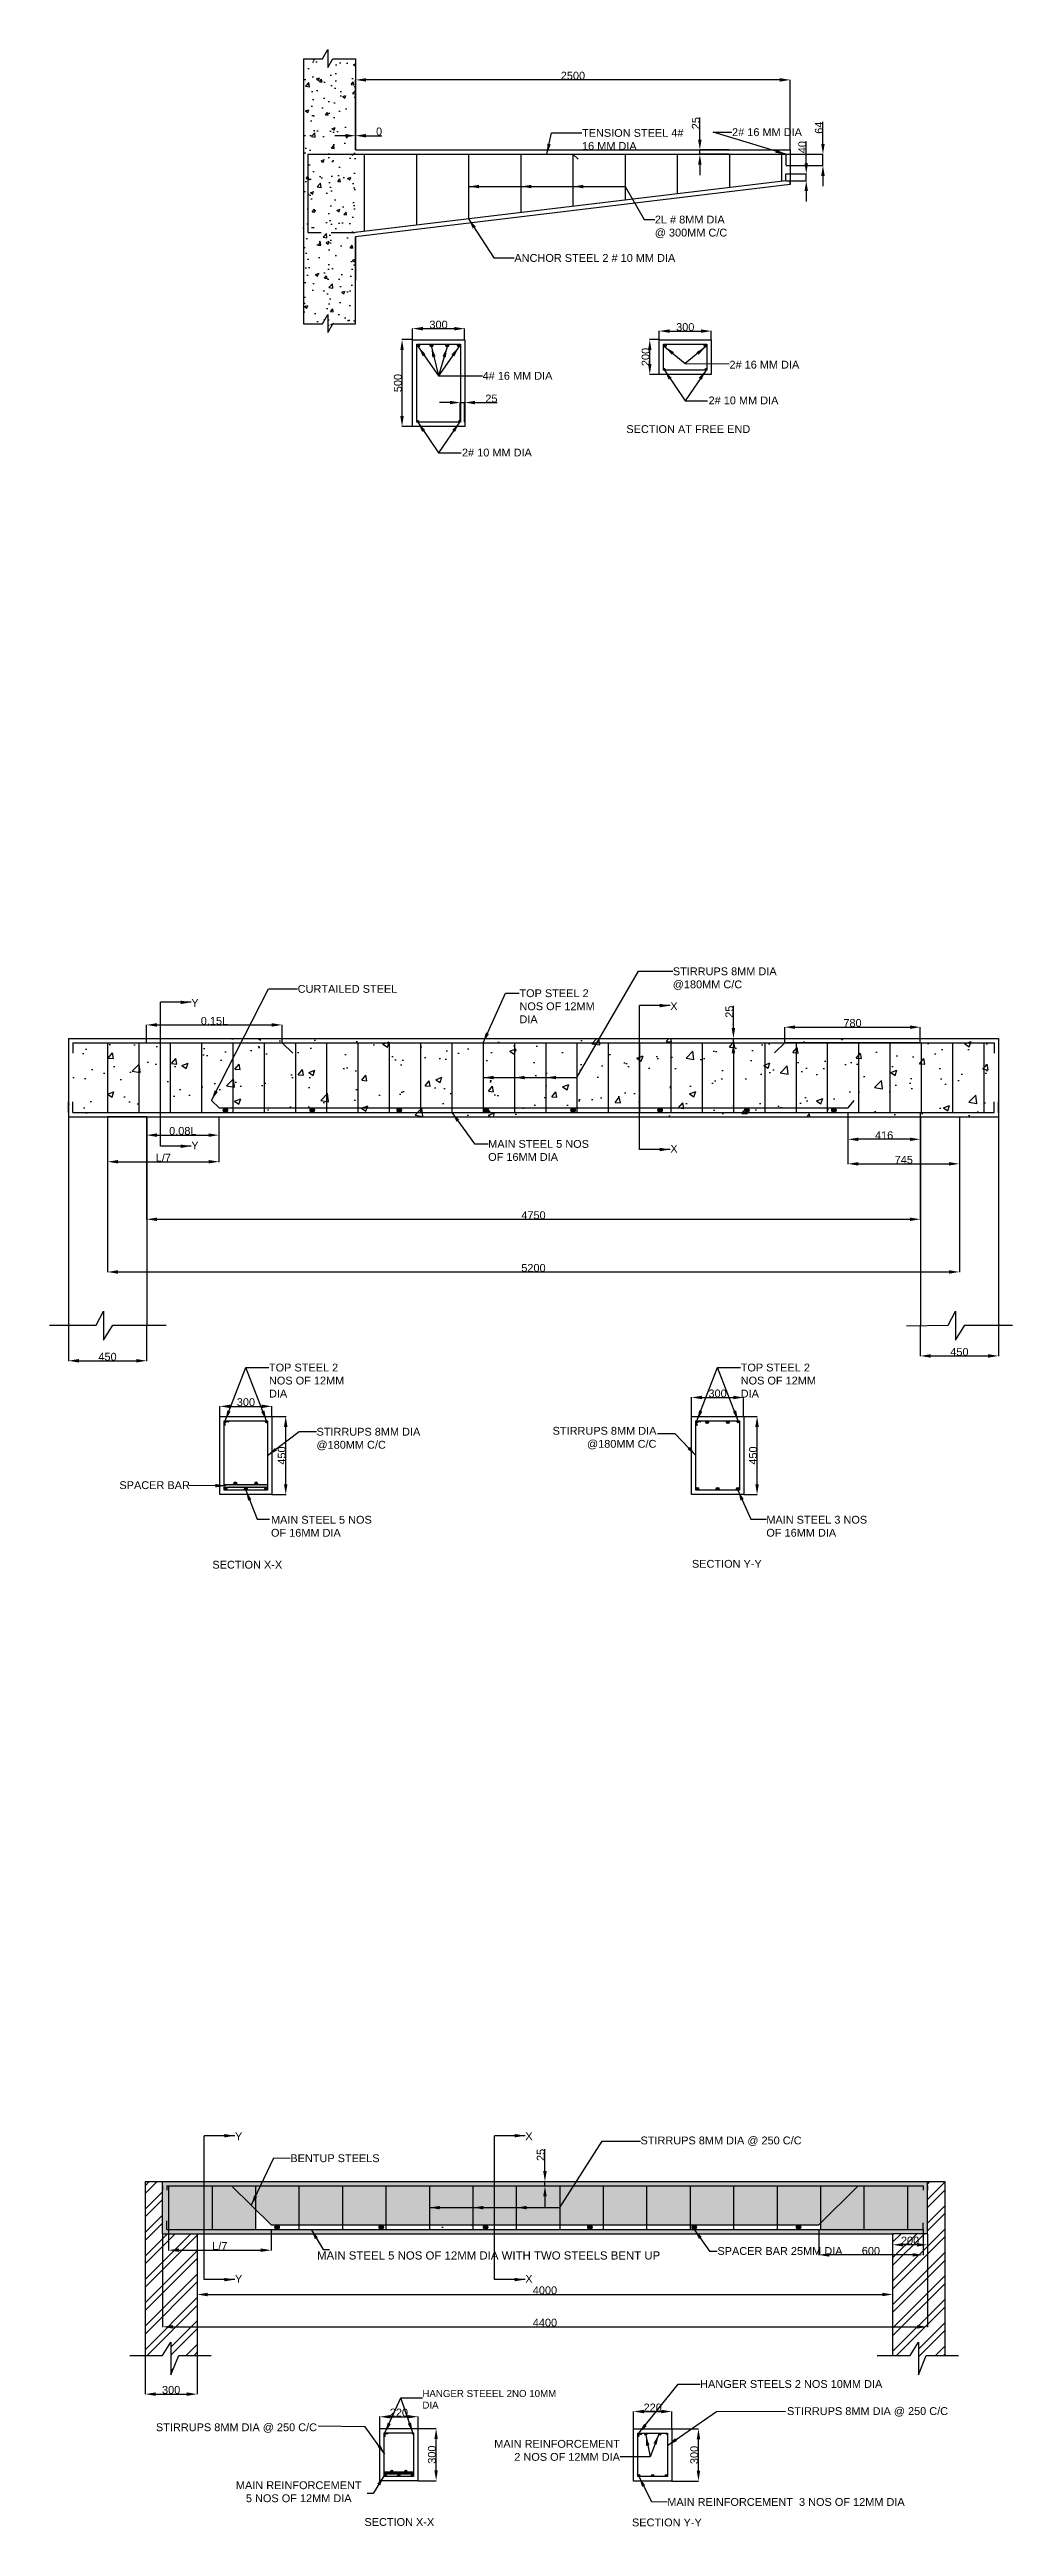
# Model space of a CAD drawing. Header units: millimetres. Extents: x 1452 to 6991, y -227 to 14021.
import ezdxf

# ---------------------------------------------------------------- set-up
doc = ezdxf.new("R2010")
doc.units = ezdxf.units.MM
doc.styles.get("Standard").update_dxf_attribs({"font": 'arial.ttf'})
doc.dimstyles.new('ISO-25', dxfattribs={"dimtxt": 45, "dimasz": 60, "dimexe": 1.25, "dimexo": 0.625, "dimtad": 1, "dimtxsty": 'Standard', "dimcen": 2.5, "dimadec": 0, "dimazin": 0, "dimtfac": 1, "dimtmove": 0, "dimatfit": 3, "dimfxl": 1, "dimarcsym": 0})

msp = doc.modelspace()

# ---------------------------------------------------------------- texts
at = {"char_height": 45}
for s, insert, width, attachment_point in [('TENSION STEEL 4# 16 MM DIA', (4515.335, 13563.547), 593.6317, 1), ('2# 16 MM DIA', (5378.477, 13567.797), 478.52762, 1), ('2L # 8MM DIA @ 300MM C/C', (4934.077, 13065.052), 457.9359, 1), ('4# 16 MM DIA', (3943.39, 12166.461), 424.4503, 1), ('2# 16 MM DIA', (5363.15, 12230.395), 424.4503, 1), ('2# 10 MM DIA', (5243.107, 12024.751), 424.4503, 1), ('2# 10 MM DIA', (3824.843, 11724.751), 424.4503, 1), ('STIRRUPS 8MM DIA @180MM C/C', (5037.468, 8740.771), 595.44164, 1), ('CURTAILED STEEL', (2879.846, 8639.823), 595.44164, 1), ('TOP STEEL 2 NOS OF 12MM DIA', (4155.168, 8614.756), 547.8141, 1), ('MAIN STEEL 5 NOS OF 16MM DIA', (3975.541, 7748.033), 597.3302, 1), ('TOP STEEL 2 NOS OF 12MM DIA', (2714.464, 6461.691), 547.8141, 1), ('TOP STEEL 2 NOS OF 12MM DIA', (5427.995, 6461.691), 547.8141, 1), ('STIRRUPS 8MM DIA @180MM C/C', (2987.92, 6092.43), 595.44164, 1), ('STIRRUPS 8MM DIA @180MM C/C', (4943.275, 6097.858), 595.44164, 3), ('SPACER BAR', (1854.361, 5785.163), 416.32672, 1), ('MAIN STEEL 5 NOS OF 16MM DIA', (2726.067, 5586.069), 597.3302, 1), ('MAIN STEEL 3 NOS OF 16MM DIA', (5575.398, 5586.3), 597.3302, 1), ('SECTION X-X', (2790.659, 5281.951), 774.90829, 9), ('SECTION Y-Y', (5549.02, 5286.994), 774.90829, 9), ('\\pxqc;MAIN REINFORCEMENT \\P5 NOS OF 12MM DIA', (3273.335, -88.033), 774.90829, 9), ('SECTION X-X', (3665.18, -224.759), 774.90829, 9), ('SECTION Y-Y', (5204.17, -227.146), 774.90829, 9)]:
    msp.add_mtext(s, dxfattribs=dict(at, insert=insert, width=width, attachment_point=attachment_point))
for s, insert, attachment_point in [('ANCHOR STEEL 2 # 10 MM DIA', (4126.03, 12844.296), 1), ('SECTION AT FREE END', (4770.305, 11859.736), 1), ('Y', (2268.038, 8559.013), 1), ('X', (5023.107, 8539.99), 1), ('Y', (2268.038, 7739.013), 1), ('X', (5023.107, 7719.99), 1), ('Y', (2518.973, 2039.5), 1), ('X', (4188.855, 2039.746), 1), ('STIRRUPS 8MM DIA @ 250 C/C', (4851.634, 2015.789), 1), ('BENTUP STEELS', (2837.273, 1913.588), 1), ('SPACER BAR 25MM DIA', (5294.105, 1379.839), 1), ('Y', (2518.973, 1219.5), 1), ('X', (4188.855, 1219.746), 1), ('HANGER STEELS 2 NOS 10MM DIA', (5194.568, 614.816), 1), ('STIRRUPS 8MM DIA @ 250 C/C', (5694.248, 458.998), 1), ('STIRRUPS 8MM DIA @ 250 C/C', (2991.072, 365.942), 3), ('MAIN REINFORCEMENT \\P2 NOS OF 12MM DIA', (4733.343, 149.943), 9), ('MAIN REINFORCEMENT  3 NOS OF 12MM DIA', (5005.696, -63.574), 1)]:
    msp.add_mtext(s, dxfattribs=dict(at, insert=insert, attachment_point=attachment_point))
at = {"attachment_point": 1}
for s, width, gutter_width, insert, char_height in [('MAIN STEEL 5 NOS OF 12MM DIA WITH TWO STEELS BENT UP', 5320.90097, 235.029, (2991.209, 1355.366), 47.00581), ('HANGER STEEEL 2NO 10MM DIA', 799.84049, 12.5, (3597.016, 557.604), 40)]:
    msp.add_mtext_dynamic_manual_height_columns(s, width=width, gutter_width=gutter_width, heights=[0], dxfattribs=dict(at, insert=insert, char_height=char_height))

# ---------------------------------------------------------------- blocks, each defined once
blk = doc.blocks.new('*D1')
at = {"color": 0, "lineweight": -2, "transparency": 16777216}
for p, q in [((2102, 1456), (2102, 920)), ((6502, 1456), (6502, 920)), ((2162, 921), (6442, 921))]:
    blk.add_line(p, q, dxfattribs=at)
at = {"color": 0, "transparency": 16777216}
for points in [[(2162, 931), (2162, 911), (2102, 921)], [(6442, 931), (6442, 911), (6502, 921)]]:
    blk.add_solid(points, dxfattribs=at)
at = {"layer": 'Defpoints', "color": 0, "transparency": 16777216}
for p in [(2102, 1457), (6502, 1457), (6502, 921)]:
    blk.add_point(p, dxfattribs=at)
at = {"color": 0, "transparency": 16777216, "insert": (4302, 945), "char_height": 45, "attachment_point": 5}
blk.add_mtext('4400', dxfattribs=at)
blk = doc.blocks.new('*D2')
at = {"color": 0, "lineweight": -2, "transparency": 16777216}
for p, q in [((2302, 1456), (2302, 1106)), ((6302, 1456), (6302, 1106)), ((2362, 1107), (6242, 1107))]:
    blk.add_line(p, q, dxfattribs=at)
at = {"color": 0, "transparency": 16777216}
for points in [[(2362, 1117), (2362, 1097), (2302, 1107)], [(6242, 1117), (6242, 1097), (6302, 1107)]]:
    blk.add_solid(points, dxfattribs=at)
at = {"layer": 'Defpoints', "color": 0, "transparency": 16777216}
for p in [(2302, 1457), (6302, 1457), (6302, 1107)]:
    blk.add_point(p, dxfattribs=at)
at = {"color": 0, "transparency": 16777216, "insert": (4302, 1131), "char_height": 45, "attachment_point": 5}
blk.add_mtext('4000', dxfattribs=at)
blk = doc.blocks.new('*D3')
at = {"color": 0, "lineweight": -2, "transparency": 16777216}
for p, q in [((4302, 1817), (4302, 1944)), ((3638, 1757), (4303, 1757)), ((3638, 1732), (4303, 1732)), ((4302, 1732), (4302, 1757)), ((4302, 1672), (4302, 1612))]:
    blk.add_line(p, q, dxfattribs=at)
at = {"color": 0, "transparency": 16777216}
for points in [[(4292, 1817), (4312, 1817), (4302, 1757)], [(4292, 1672), (4312, 1672), (4302, 1732)]]:
    blk.add_solid(points, dxfattribs=at)
at = {"layer": 'Defpoints', "color": 0, "transparency": 16777216}
for p in [(3637, 1757), (3637, 1732), (4302, 1757)]:
    blk.add_point(p, dxfattribs=at)
at = {"color": 0, "transparency": 16777216, "insert": (4278, 1910), "char_height": 45, "attachment_point": 5, "rotation": 90}
blk.add_mtext('25', dxfattribs=at)
blk = doc.blocks.new('*D4')
at = {"color": 0, "lineweight": -2, "transparency": 16777216}
for p, q in [((2002, 756), (2002, 533)), ((2302, 756), (2302, 533)), ((2062, 534), (2242, 534))]:
    blk.add_line(p, q, dxfattribs=at)
at = {"color": 0, "transparency": 16777216}
for points in [[(2062, 544), (2062, 524), (2002, 534)], [(2242, 544), (2242, 524), (2302, 534)]]:
    blk.add_solid(points, dxfattribs=at)
at = {"layer": 'Defpoints', "color": 0, "transparency": 16777216}
for p in [(2002, 757), (2302, 757), (2302, 534)]:
    blk.add_point(p, dxfattribs=at)
at = {"color": 0, "transparency": 16777216, "insert": (2152, 558), "char_height": 45, "attachment_point": 5}
blk.add_mtext('300', dxfattribs=at)
blk = doc.blocks.new('*D5')
at = {"color": 0, "lineweight": -2, "transparency": 16777216}
for p, q in [((2137, 1481), (2137, 1361)), ((2727, 1481), (2727, 1361)), ((2197, 1362), (2667, 1362))]:
    blk.add_line(p, q, dxfattribs=at)
at = {"color": 0, "transparency": 16777216}
for points in [[(2197, 1372), (2197, 1352), (2137, 1362)], [(2667, 1372), (2667, 1352), (2727, 1362)]]:
    blk.add_solid(points, dxfattribs=at)
at = {"layer": 'Defpoints', "color": 0, "transparency": 16777216}
for p in [(2137, 1482), (2727, 1482), (2727, 1362)]:
    blk.add_point(p, dxfattribs=at)
at = {"color": 0, "transparency": 16777216, "insert": (2432, 1386), "char_height": 45, "attachment_point": 5}
blk.add_mtext('L/7', dxfattribs=at)
blk = doc.blocks.new('*D6')
at = {"color": 0, "lineweight": -2, "transparency": 16777216}
for p, q in [((5877, 1481), (5877, 1333)), ((6477, 1481), (6477, 1333)), ((6417, 1335), (5937, 1335))]:
    blk.add_line(p, q, dxfattribs=at)
at = {"color": 0, "transparency": 16777216}
for points in [[(5937, 1345), (5937, 1325), (5877, 1335)], [(6417, 1345), (6417, 1325), (6477, 1335)]]:
    blk.add_solid(points, dxfattribs=at)
at = {"layer": 'Defpoints', "color": 0, "transparency": 16777216}
for p in [(5877, 1482), (6477, 1482), (5877, 1335)]:
    blk.add_point(p, dxfattribs=at)
at = {"color": 0, "transparency": 16777216, "insert": (6177, 1358), "char_height": 45, "attachment_point": 5}
blk.add_mtext('600', dxfattribs=at)
blk = doc.blocks.new('*D7')
at = {"color": 0, "lineweight": -2, "transparency": 16777216}
for p, q in [((6302, 1456), (6302, 1392)), ((6502, 1456), (6502, 1392)), ((6442, 1393), (6362, 1393))]:
    blk.add_line(p, q, dxfattribs=at)
at = {"color": 0, "transparency": 16777216}
for points in [[(6362, 1403), (6362, 1383), (6302, 1393)], [(6442, 1403), (6442, 1383), (6502, 1393)]]:
    blk.add_solid(points, dxfattribs=at)
at = {"layer": 'Defpoints', "color": 0, "transparency": 16777216}
for p in [(6302, 1457), (6502, 1457), (6302, 1393)]:
    blk.add_point(p, dxfattribs=at)
at = {"color": 0, "transparency": 16777216, "insert": (6402, 1417), "char_height": 45, "attachment_point": 5}
blk.add_mtext('200', dxfattribs=at)
blk = doc.blocks.new('*D8')
at = {"color": 0, "lineweight": -2, "transparency": 16777216}
for p, q in [((3352, 337), (3352, 406)), ((3412, 404), (3512, 404)), ((3572, 337), (3572, 406))]:
    blk.add_line(p, q, dxfattribs=at)
at = {"color": 0, "transparency": 16777216}
for points in [[(3412, 414), (3412, 394), (3352, 404)], [(3512, 414), (3512, 394), (3572, 404)]]:
    blk.add_solid(points, dxfattribs=at)
at = {"layer": 'Defpoints', "color": 0, "transparency": 16777216}
for p in [(3352, 336), (3572, 404), (3572, 336)]:
    blk.add_point(p, dxfattribs=at)
at = {"color": 0, "transparency": 16777216, "insert": (3462, 428), "char_height": 45, "attachment_point": 5}
blk.add_mtext('220', dxfattribs=at)
blk = doc.blocks.new('*D9')
at = {"color": 0, "lineweight": -2, "transparency": 16777216}
for p, q in [((3572, 336), (3677, 336)), ((3676, 96), (3676, 276)), ((3572, 36), (3677, 36))]:
    blk.add_line(p, q, dxfattribs=at)
at = {"color": 0, "transparency": 16777216}
for points in [[(3666, 276), (3686, 276), (3676, 336)], [(3666, 96), (3686, 96), (3676, 36)]]:
    blk.add_solid(points, dxfattribs=at)
at = {"layer": 'Defpoints', "color": 0, "transparency": 16777216}
for p in [(3572, 336), (3676, 336), (3572, 36)]:
    blk.add_point(p, dxfattribs=at)
at = {"color": 0, "transparency": 16777216, "insert": (3652, 186), "char_height": 45, "attachment_point": 5, "rotation": 90}
blk.add_mtext('300', dxfattribs=at)
blk = doc.blocks.new('*D10')
at = {"color": 0, "lineweight": -2, "transparency": 16777216}
for p, q in [((4812, 335), (4812, 435)), ((4872, 434), (4972, 434)), ((5032, 335), (5032, 435))]:
    blk.add_line(p, q, dxfattribs=at)
at = {"color": 0, "transparency": 16777216}
for points in [[(4872, 444), (4872, 424), (4812, 434)], [(4972, 444), (4972, 424), (5032, 434)]]:
    blk.add_solid(points, dxfattribs=at)
at = {"layer": 'Defpoints', "color": 0, "transparency": 16777216}
for p in [(5032, 434), (4812, 334), (5032, 334)]:
    blk.add_point(p, dxfattribs=at)
at = {"color": 0, "transparency": 16777216, "insert": (4922, 457), "char_height": 45, "attachment_point": 5}
blk.add_mtext('220', dxfattribs=at)
blk = doc.blocks.new('*D11')
at = {"color": 0, "lineweight": -2, "transparency": 16777216}
for p, q in [((5032, 334), (5186, 334)), ((5185, 94), (5185, 274)), ((5032, 34), (5186, 34))]:
    blk.add_line(p, q, dxfattribs=at)
at = {"color": 0, "transparency": 16777216}
for points in [[(5175, 274), (5195, 274), (5185, 334)], [(5175, 94), (5195, 94), (5185, 34)]]:
    blk.add_solid(points, dxfattribs=at)
at = {"layer": 'Defpoints', "color": 0, "transparency": 16777216}
for p in [(5032, 334), (5185, 334), (5032, 34)]:
    blk.add_point(p, dxfattribs=at)
at = {"color": 0, "transparency": 16777216, "insert": (5161, 184), "char_height": 45, "attachment_point": 5, "rotation": 90}
blk.add_mtext('300', dxfattribs=at)
blk = doc.blocks.new('*D12')
at = {"color": 0, "lineweight": -2, "transparency": 16777216}
for p, q in [((2011, 7882), (2011, 7290)), ((6461, 7882), (6461, 7290)), ((2071, 7292), (6401, 7292))]:
    blk.add_line(p, q, dxfattribs=at)
at = {"color": 0, "transparency": 16777216}
for points in [[(2071, 7302), (2071, 7282), (2011, 7292)], [(6401, 7302), (6401, 7282), (6461, 7292)]]:
    blk.add_solid(points, dxfattribs=at)
at = {"layer": 'Defpoints', "color": 0, "transparency": 16777216}
for p in [(2011, 7882), (6461, 7882), (6461, 7292)]:
    blk.add_point(p, dxfattribs=at)
at = {"color": 0, "transparency": 16777216, "insert": (4236, 7315), "char_height": 45, "attachment_point": 5}
blk.add_mtext('4750', dxfattribs=at)
blk = doc.blocks.new('*D13')
at = {"color": 0, "lineweight": -2, "transparency": 16777216}
for p, q in [((1786, 7882), (1786, 6988)), ((6686, 7882), (6686, 6988)), ((1846, 6989), (6626, 6989))]:
    blk.add_line(p, q, dxfattribs=at)
at = {"color": 0, "transparency": 16777216}
for points in [[(1846, 6999), (1846, 6979), (1786, 6989)], [(6626, 6999), (6626, 6979), (6686, 6989)]]:
    blk.add_solid(points, dxfattribs=at)
at = {"layer": 'Defpoints', "color": 0, "transparency": 16777216}
for p in [(1786, 7882), (6686, 7882), (6686, 6989)]:
    blk.add_point(p, dxfattribs=at)
at = {"color": 0, "transparency": 16777216, "insert": (4236, 7012), "char_height": 45, "attachment_point": 5}
blk.add_mtext('5200', dxfattribs=at)
blk = doc.blocks.new('*D14')
at = {"color": 0, "lineweight": -2, "transparency": 16777216}
for p, q in [((6045, 7907), (6045, 7750)), ((6461, 7907), (6461, 7750)), ((6401, 7752), (6105, 7752))]:
    blk.add_line(p, q, dxfattribs=at)
at = {"color": 0, "transparency": 16777216}
for points in [[(6105, 7762), (6105, 7742), (6045, 7752)], [(6401, 7762), (6401, 7742), (6461, 7752)]]:
    blk.add_solid(points, dxfattribs=at)
at = {"layer": 'Defpoints', "color": 0, "transparency": 16777216}
for p in [(6045, 7907), (6461, 7907), (6045, 7752)]:
    blk.add_point(p, dxfattribs=at)
at = {"color": 0, "transparency": 16777216, "insert": (6253, 7775), "char_height": 45, "attachment_point": 5}
blk.add_mtext('416', dxfattribs=at)
blk = doc.blocks.new('*D15')
at = {"color": 0, "lineweight": -2, "transparency": 16777216}
for p, q in [((6045, 7882), (6045, 7609)), ((6686, 7882), (6686, 7609)), ((6105, 7611), (6626, 7611))]:
    blk.add_line(p, q, dxfattribs=at)
at = {"color": 0, "transparency": 16777216}
for points in [[(6105, 7621), (6105, 7601), (6045, 7611)], [(6626, 7621), (6626, 7601), (6686, 7611)]]:
    blk.add_solid(points, dxfattribs=at)
at = {"layer": 'Defpoints', "color": 0, "transparency": 16777216}
for p in [(6045, 7882), (6686, 7882), (6686, 7611)]:
    blk.add_point(p, dxfattribs=at)
at = {"color": 0, "transparency": 16777216, "insert": (6366, 7634), "char_height": 45, "attachment_point": 5}
blk.add_mtext('745 ', dxfattribs=at)
blk = doc.blocks.new('*D16')
at = {"color": 0, "lineweight": -2, "transparency": 16777216}
for p, q in [((5681, 8308), (5681, 8398)), ((5741, 8397), (6401, 8397)), ((6461, 8308), (6461, 8398))]:
    blk.add_line(p, q, dxfattribs=at)
at = {"color": 0, "transparency": 16777216}
for points in [[(5741, 8407), (5741, 8387), (5681, 8397)], [(6401, 8407), (6401, 8387), (6461, 8397)]]:
    blk.add_solid(points, dxfattribs=at)
at = {"layer": 'Defpoints', "color": 0, "transparency": 16777216}
for p in [(5681, 8307), (6461, 8397), (6461, 8307)]:
    blk.add_point(p, dxfattribs=at)
at = {"color": 0, "transparency": 16777216, "insert": (6071, 8421), "char_height": 45, "attachment_point": 5}
blk.add_mtext('780', dxfattribs=at)
blk = doc.blocks.new('*D17')
at = {"color": 0, "lineweight": -2, "transparency": 16777216}
for p, q in [((2011, 7882), (2011, 7775)), ((2427, 7882), (2427, 7775)), ((2071, 7776), (2367, 7776))]:
    blk.add_line(p, q, dxfattribs=at)
at = {"color": 0, "transparency": 16777216}
for points in [[(2071, 7786), (2071, 7766), (2011, 7776)], [(2367, 7786), (2367, 7766), (2427, 7776)]]:
    blk.add_solid(points, dxfattribs=at)
at = {"layer": 'Defpoints', "color": 0, "transparency": 16777216}
for p in [(2011, 7882), (2427, 7882), (2427, 7776)]:
    blk.add_point(p, dxfattribs=at)
at = {"color": 0, "transparency": 16777216, "insert": (2219, 7800), "char_height": 45, "attachment_point": 5}
blk.add_mtext('0.08L', dxfattribs=at)
blk = doc.blocks.new('*D18')
at = {"color": 0, "lineweight": -2, "transparency": 16777216}
for p, q in [((1786, 7882), (1786, 7621)), ((2427, 7882), (2427, 7621)), ((1846, 7623), (2367, 7623))]:
    blk.add_line(p, q, dxfattribs=at)
at = {"color": 0, "transparency": 16777216}
for points in [[(1846, 7633), (1846, 7613), (1786, 7623)], [(2367, 7633), (2367, 7613), (2427, 7623)]]:
    blk.add_solid(points, dxfattribs=at)
at = {"layer": 'Defpoints', "color": 0, "transparency": 16777216}
for p in [(1786, 7882), (2427, 7882), (2427, 7623)]:
    blk.add_point(p, dxfattribs=at)
at = {"color": 0, "transparency": 16777216, "insert": (2107, 7646), "char_height": 45, "attachment_point": 5}
blk.add_mtext('L/7', dxfattribs=at)
blk = doc.blocks.new('*D19')
at = {"color": 0, "lineweight": -2, "transparency": 16777216}
for p, q in [((2011, 8308), (2011, 8411)), ((2071, 8410), (2731, 8410)), ((2791, 8308), (2791, 8411))]:
    blk.add_line(p, q, dxfattribs=at)
at = {"color": 0, "transparency": 16777216}
for points in [[(2071, 8420), (2071, 8400), (2011, 8410)], [(2731, 8420), (2731, 8400), (2791, 8410)]]:
    blk.add_solid(points, dxfattribs=at)
at = {"layer": 'Defpoints', "color": 0, "transparency": 16777216}
for p in [(2791, 8410), (2011, 8307), (2791, 8307)]:
    blk.add_point(p, dxfattribs=at)
at = {"color": 0, "transparency": 16777216, "insert": (2401, 8433), "char_height": 45, "attachment_point": 5}
blk.add_mtext('0.15L', dxfattribs=at)
blk = doc.blocks.new('*D20')
at = {"color": 0, "lineweight": -2, "transparency": 16777216}
for p, q in [((1561, 6682), (1561, 6476)), ((2011, 6682), (2011, 6476)), ((1621, 6478), (1951, 6478))]:
    blk.add_line(p, q, dxfattribs=at)
at = {"color": 0, "transparency": 16777216}
for points in [[(1621, 6488), (1621, 6468), (1561, 6478)], [(1951, 6488), (1951, 6468), (2011, 6478)]]:
    blk.add_solid(points, dxfattribs=at)
at = {"layer": 'Defpoints', "color": 0, "transparency": 16777216}
for p in [(1561, 6682), (2011, 6682), (2011, 6478)]:
    blk.add_point(p, dxfattribs=at)
at = {"color": 0, "transparency": 16777216, "insert": (1786, 6501), "char_height": 45, "attachment_point": 5}
blk.add_mtext('450', dxfattribs=at)
blk = doc.blocks.new('*D21')
at = {"color": 0, "lineweight": -2, "transparency": 16777216}
for p, q in [((6461, 6682), (6461, 6504)), ((6911, 6682), (6911, 6504)), ((6521, 6506), (6851, 6506))]:
    blk.add_line(p, q, dxfattribs=at)
at = {"color": 0, "transparency": 16777216}
for points in [[(6521, 6516), (6521, 6496), (6461, 6506)], [(6851, 6516), (6851, 6496), (6911, 6506)]]:
    blk.add_solid(points, dxfattribs=at)
at = {"layer": 'Defpoints', "color": 0, "transparency": 16777216}
for p in [(6461, 6682), (6911, 6682), (6911, 6506)]:
    blk.add_point(p, dxfattribs=at)
at = {"color": 0, "transparency": 16777216, "insert": (6686, 6529), "char_height": 45, "attachment_point": 5}
blk.add_mtext('450', dxfattribs=at)
blk = doc.blocks.new('*D22')
at = {"color": 0, "lineweight": -2, "transparency": 16777216}
for p, q in [((5145, 6159), (5145, 6268)), ((5205, 6267), (5385, 6267)), ((5445, 6159), (5445, 6268))]:
    blk.add_line(p, q, dxfattribs=at)
at = {"color": 0, "transparency": 16777216}
for points in [[(5205, 6277), (5205, 6257), (5145, 6267)], [(5385, 6277), (5385, 6257), (5445, 6267)]]:
    blk.add_solid(points, dxfattribs=at)
at = {"layer": 'Defpoints', "color": 0, "transparency": 16777216}
for p in [(5145, 6158), (5445, 6267), (5445, 6158)]:
    blk.add_point(p, dxfattribs=at)
at = {"color": 0, "transparency": 16777216, "insert": (5295, 6290), "char_height": 45, "attachment_point": 5}
blk.add_mtext('300', dxfattribs=at)
blk = doc.blocks.new('*D23')
at = {"color": 0, "lineweight": -2, "transparency": 16777216}
for p, q in [((5446, 6158), (5523, 6158)), ((5522, 5768), (5522, 6098)), ((5446, 5708), (5523, 5708))]:
    blk.add_line(p, q, dxfattribs=at)
at = {"color": 0, "transparency": 16777216}
for points in [[(5512, 6098), (5532, 6098), (5522, 6158)], [(5512, 5768), (5532, 5768), (5522, 5708)]]:
    blk.add_solid(points, dxfattribs=at)
at = {"layer": 'Defpoints', "color": 0, "transparency": 16777216}
for p in [(5445, 6158), (5522, 6158), (5445, 5708)]:
    blk.add_point(p, dxfattribs=at)
at = {"color": 0, "transparency": 16777216, "insert": (5499, 5933), "char_height": 45, "attachment_point": 5, "rotation": 90}
blk.add_mtext('450', dxfattribs=at)
blk = doc.blocks.new('*D24')
at = {"color": 0, "lineweight": -2, "transparency": 16777216}
for p, q in [((2732, 6158), (2813, 6158)), ((2811, 5768), (2811, 6098)), ((2732, 5708), (2813, 5708))]:
    blk.add_line(p, q, dxfattribs=at)
at = {"color": 0, "transparency": 16777216}
for points in [[(2801, 6098), (2821, 6098), (2811, 6158)], [(2801, 5768), (2821, 5768), (2811, 5708)]]:
    blk.add_solid(points, dxfattribs=at)
at = {"layer": 'Defpoints', "color": 0, "transparency": 16777216}
for p in [(2732, 6158), (2811, 6158), (2732, 5708)]:
    blk.add_point(p, dxfattribs=at)
at = {"color": 0, "transparency": 16777216, "insert": (2788, 5933), "char_height": 45, "attachment_point": 5, "rotation": 90}
blk.add_mtext('450', dxfattribs=at)
blk = doc.blocks.new('*D25')
at = {"color": 0, "lineweight": -2, "transparency": 16777216}
for p, q in [((2432, 6159), (2432, 6217)), ((2492, 6216), (2672, 6216)), ((2732, 6159), (2732, 6217))]:
    blk.add_line(p, q, dxfattribs=at)
at = {"color": 0, "transparency": 16777216}
for points in [[(2492, 6226), (2492, 6206), (2432, 6216)], [(2672, 6226), (2672, 6206), (2732, 6216)]]:
    blk.add_solid(points, dxfattribs=at)
at = {"layer": 'Defpoints', "color": 0, "transparency": 16777216}
for p in [(2432, 6158), (2732, 6216), (2732, 6158)]:
    blk.add_point(p, dxfattribs=at)
at = {"color": 0, "transparency": 16777216, "insert": (2582, 6240), "char_height": 45, "attachment_point": 5}
blk.add_mtext('300', dxfattribs=at)
blk = doc.blocks.new('*D26')
at = {"color": 0, "lineweight": -2, "transparency": 16777216}
for p, q in [((5386, 8392), (5386, 8519)), ((4127, 8332), (5388, 8332)), ((4127, 8307), (5388, 8307)), ((5386, 8307), (5386, 8332)), ((5386, 8247), (5386, 8187))]:
    blk.add_line(p, q, dxfattribs=at)
at = {"color": 0, "transparency": 16777216}
for points in [[(5376, 8392), (5396, 8392), (5386, 8332)], [(5376, 8247), (5396, 8247), (5386, 8307)]]:
    blk.add_solid(points, dxfattribs=at)
at = {"layer": 'Defpoints', "color": 0, "transparency": 16777216}
for p in [(4126, 8332), (4126, 8307), (5386, 8332)]:
    blk.add_point(p, dxfattribs=at)
at = {"color": 0, "transparency": 16777216, "insert": (5363, 8486), "char_height": 45, "attachment_point": 5, "rotation": 90}
blk.add_mtext('25', dxfattribs=at)
blk = doc.blocks.new('*D27')
at = {"color": 0, "lineweight": -2, "transparency": 16777216}
for p, q in [((3153, 13525), (3093, 13525)), ((3213, 13444), (3213, 13526)), ((3213, 13444), (3213, 13526)), ((3273, 13525), (3364, 13525))]:
    blk.add_line(p, q, dxfattribs=at)
at = {"color": 0, "transparency": 16777216}
for points in [[(3153, 13535), (3153, 13515), (3213, 13525)], [(3273, 13535), (3273, 13515), (3213, 13525)]]:
    blk.add_solid(points, dxfattribs=at)
at = {"layer": 'Defpoints', "color": 0, "transparency": 16777216}
for p in [(3213, 13525), (3213, 13443), (3213, 13443)]:
    blk.add_point(p, dxfattribs=at)
at = {"color": 0, "transparency": 16777216, "insert": (3348, 13549), "char_height": 45, "attachment_point": 5}
blk.add_mtext('0', dxfattribs=at)
blk = doc.blocks.new('*D28')
at = {"color": 0, "lineweight": -2, "transparency": 16777216}
for p, q in [((3213, 13444), (3213, 13847)), ((5653, 13846), (3273, 13846)), ((5713, 13444), (5713, 13847))]:
    blk.add_line(p, q, dxfattribs=at)
at = {"color": 0, "transparency": 16777216}
for points in [[(3273, 13856), (3273, 13836), (3213, 13846)], [(5653, 13856), (5653, 13836), (5713, 13846)]]:
    blk.add_solid(points, dxfattribs=at)
at = {"layer": 'Defpoints', "color": 0, "transparency": 16777216}
for p in [(3213, 13846), (3213, 13443), (5713, 13443)]:
    blk.add_point(p, dxfattribs=at)
at = {"color": 0, "transparency": 16777216, "insert": (4463, 13870), "char_height": 45, "attachment_point": 5}
blk.add_mtext('2500', dxfattribs=at)
blk = doc.blocks.new('*D30')
at = {"color": 0, "lineweight": -2, "transparency": 16777216}
for p, q in [((5901, 13478), (5901, 13604)), ((5689, 13418), (5903, 13418)), ((5901, 13354), (5901, 13418)), ((5689, 13354), (5903, 13354)), ((5901, 13294), (5901, 13234))]:
    blk.add_line(p, q, dxfattribs=at)
at = {"color": 0, "transparency": 16777216}
for points in [[(5891, 13478), (5911, 13478), (5901, 13418)], [(5891, 13294), (5911, 13294), (5901, 13354)]]:
    blk.add_solid(points, dxfattribs=at)
at = {"layer": 'Defpoints', "color": 0, "transparency": 16777216}
for p in [(5688, 13418), (5901, 13418), (5688, 13354)]:
    blk.add_point(p, dxfattribs=at)
at = {"color": 0, "transparency": 16777216, "insert": (5878, 13571), "char_height": 45, "attachment_point": 5, "rotation": 90}
blk.add_mtext('64', dxfattribs=at)
blk = doc.blocks.new('*D31')
at = {"color": 0, "lineweight": -2, "transparency": 16777216}
for p, q in [((5805, 13366), (5805, 13493)), ((5689, 13306), (5807, 13306)), ((5689, 13266), (5807, 13266)), ((5805, 13266), (5805, 13306)), ((5805, 13206), (5805, 13146))]:
    blk.add_line(p, q, dxfattribs=at)
at = {"color": 0, "transparency": 16777216}
for points in [[(5795, 13366), (5815, 13366), (5805, 13306)], [(5795, 13206), (5815, 13206), (5805, 13266)]]:
    blk.add_solid(points, dxfattribs=at)
at = {"layer": 'Defpoints', "color": 0, "transparency": 16777216}
for p in [(5688, 13306), (5688, 13266), (5805, 13306)]:
    blk.add_point(p, dxfattribs=at)
at = {"color": 0, "transparency": 16777216, "insert": (5782, 13459), "char_height": 45, "attachment_point": 5, "rotation": 90}
blk.add_mtext('40', dxfattribs=at)
blk = doc.blocks.new('*D33')
at = {"color": 0, "lineweight": -2, "transparency": 16777216}
for p, q in [((3540, 12352), (3540, 12416)), ((3600, 12415), (3780, 12415)), ((3840, 12352), (3840, 12416))]:
    blk.add_line(p, q, dxfattribs=at)
at = {"color": 0, "transparency": 16777216}
for points in [[(3600, 12425), (3600, 12405), (3540, 12415)], [(3780, 12425), (3780, 12405), (3840, 12415)]]:
    blk.add_solid(points, dxfattribs=at)
at = {"layer": 'Defpoints', "color": 0, "transparency": 16777216}
for p in [(3840, 12415), (3540, 12352), (3840, 12352)]:
    blk.add_point(p, dxfattribs=at)
at = {"color": 0, "transparency": 16777216, "insert": (3690, 12438), "char_height": 45, "attachment_point": 5}
blk.add_mtext('300', dxfattribs=at)
blk = doc.blocks.new('*D34')
at = {"color": 0, "lineweight": -2, "transparency": 16777216}
for p, q in [((3540, 12352), (3479, 12352)), ((3480, 11912), (3480, 12292)), ((3540, 11852), (3479, 11852))]:
    blk.add_line(p, q, dxfattribs=at)
at = {"color": 0, "transparency": 16777216}
for points in [[(3470, 12292), (3490, 12292), (3480, 12352)], [(3470, 11912), (3490, 11912), (3480, 11852)]]:
    blk.add_solid(points, dxfattribs=at)
at = {"layer": 'Defpoints', "color": 0, "transparency": 16777216}
for p in [(3480, 12352), (3540, 12352), (3540, 11852)]:
    blk.add_point(p, dxfattribs=at)
at = {"color": 0, "transparency": 16777216, "insert": (3456, 12102), "char_height": 45, "attachment_point": 5, "rotation": 90}
blk.add_mtext('500', dxfattribs=at)
blk = doc.blocks.new('*D35')
at = {"color": 0, "lineweight": -2, "transparency": 16777216}
for p, q in [((4958, 12352), (4904, 12352)), ((4905, 12212), (4905, 12292)), ((4958, 12152), (4904, 12152))]:
    blk.add_line(p, q, dxfattribs=at)
at = {"color": 0, "transparency": 16777216}
for points in [[(4895, 12292), (4915, 12292), (4905, 12352)], [(4895, 12212), (4915, 12212), (4905, 12152)]]:
    blk.add_solid(points, dxfattribs=at)
at = {"layer": 'Defpoints', "color": 0, "transparency": 16777216}
for p in [(4905, 12352), (4959, 12352), (4959, 12152)]:
    blk.add_point(p, dxfattribs=at)
at = {"color": 0, "transparency": 16777216, "insert": (4881, 12252), "char_height": 45, "attachment_point": 5, "rotation": 90}
blk.add_mtext('200', dxfattribs=at)
blk = doc.blocks.new('*D36')
at = {"color": 0, "lineweight": -2, "transparency": 16777216}
for p, q in [((4959, 12352), (4959, 12402)), ((5019, 12401), (5199, 12401)), ((5259, 12352), (5259, 12402))]:
    blk.add_line(p, q, dxfattribs=at)
at = {"color": 0, "transparency": 16777216}
for points in [[(5019, 12411), (5019, 12391), (4959, 12401)], [(5199, 12411), (5199, 12391), (5259, 12401)]]:
    blk.add_solid(points, dxfattribs=at)
at = {"layer": 'Defpoints', "color": 0, "transparency": 16777216}
for p in [(5259, 12401), (4959, 12352), (5259, 12352)]:
    blk.add_point(p, dxfattribs=at)
at = {"color": 0, "transparency": 16777216, "insert": (5109, 12424), "char_height": 45, "attachment_point": 5}
blk.add_mtext('300', dxfattribs=at)
blk = doc.blocks.new('*D37')
at = {"color": 0, "lineweight": -2, "transparency": 16777216}
for p, q in [((5193, 13503), (5193, 13630)), ((5362, 13443), (5192, 13443)), ((5362, 13418), (5192, 13418)), ((5193, 13418), (5193, 13443)), ((5193, 13358), (5193, 13298))]:
    blk.add_line(p, q, dxfattribs=at)
at = {"color": 0, "transparency": 16777216}
for points in [[(5183, 13503), (5203, 13503), (5193, 13443)], [(5183, 13358), (5203, 13358), (5193, 13418)]]:
    blk.add_solid(points, dxfattribs=at)
at = {"layer": 'Defpoints', "color": 0, "transparency": 16777216}
for p in [(5193, 13443), (5363, 13443), (5363, 13418)]:
    blk.add_point(p, dxfattribs=at)
at = {"color": 0, "transparency": 16777216, "insert": (5170, 13597), "char_height": 45, "attachment_point": 5, "rotation": 90}
blk.add_mtext('25', dxfattribs=at)
blk = doc.blocks.new('*D38')
at = {"color": 0, "lineweight": -2, "transparency": 16777216}
for p, q in [((3755, 11990), (3695, 11990)), ((3815, 11877), (3815, 11991)), ((3815, 11990), (3840, 11990)), ((3840, 11877), (3840, 11991)), ((3900, 11990), (4027, 11990))]:
    blk.add_line(p, q, dxfattribs=at)
at = {"color": 0, "transparency": 16777216}
for points in [[(3755, 12000), (3755, 11980), (3815, 11990)], [(3900, 12000), (3900, 11980), (3840, 11990)]]:
    blk.add_solid(points, dxfattribs=at)
at = {"layer": 'Defpoints', "color": 0, "transparency": 16777216}
for p in [(3840, 11990), (3815, 11877), (3840, 11877)]:
    blk.add_point(p, dxfattribs=at)
at = {"color": 0, "transparency": 16777216, "insert": (3994, 12013), "char_height": 45, "attachment_point": 5}
blk.add_mtext('25', dxfattribs=at)

# ---------------------------------------------------------------- dimensions: what is measured, and where the dimension line sits
for base, p1, p2, picture, middle in [((3213.009, 13846.119), (5713.009, 13443.383), (3213.009, 13443.383), '*D28', (4463.009, 13869.72)), ((3213.008609701, 13525.081784004), (3213.008609701, 13443.382706704), (3213.008609701, 13443.382706704), '*D27', (3348.306188146, 13548.682568452)), ((3840.488, 12414.556), (3540.488, 12351.622), (3840.488, 12351.622), '*D33', (3690.488, 12438.172)), ((5258.731, 12400.847), (4958.731, 12351.622), (5258.731, 12351.622), '*D36', (5108.731, 12424.464)), ((3840.488, 11989.715), (3815.488, 11876.622), (3840.488, 11876.622), '*D38', (3993.897, 12013.315)), ((6461.253, 8397.08), (5681.253, 8307.167), (6461.253, 8307.167), '*D16', (6071.253, 8420.681)), ((6045.253, 7751.591), (6461.253, 7907.167), (6045.253, 7907.167), '*D14', (6253.253, 7775.192)), ((2011.253, 6477.606), (1561.253, 6682.167), (2011.253, 6682.167), '*D20', (1786.253, 6501.206)), ((6911.253, 6505.611), (6461.253, 6682.167), (6911.253, 6682.167), '*D21', (6686.253, 6529.212)), ((2731.663, 6216.045), (2431.663, 6158.051), (2731.663, 6158.051), '*D25', (2581.663, 6239.661)), ((5445.195, 6266.623), (5145.195, 6158.051), (5445.195, 6158.051), '*D22', (5295.195, 6290.239)), ((6502.001, 920.949), (2102.001, 1456.923), (6502.001, 1456.923), '*D1', (4302.001, 944.549)), ((6302.001, 1106.923), (2302.001, 1456.923), (6302.001, 1456.923), '*D2', (4302.001, 1130.524)), ((5877.001, 1334.69), (6477.001, 1481.923), (5877.001, 1481.923), '*D6', (6177.001, 1358.29)), ((6302.001, 1393.494), (6502.001, 1456.923), (6302.001, 1456.923), '*D7', (6402.001, 1417.095)), ((2302.001, 533.944), (2002.001, 756.923), (2302.001, 756.923), '*D4', (2152.001, 557.56)), ((3571.762, 404.326), (3351.762, 335.923), (3571.762, 335.923), '*D8', (3461.762, 427.926)), ((5031.768, 433.723), (4811.768, 334.332), (5031.768, 334.332), '*D10', (4921.768, 457.323))]:
    dim = msp.add_linear_dim(base=base, p1=p1, p2=p2, dimstyle='ISO-25')
    dim.commit()
    dim.dimension.update_dxf_attribs({"geometry": picture, "text_midpoint": middle})
for base, p1, p2, picture, middle in [((5193.344, 13443.383), (5363.009, 13418.383), (5363.009, 13443.383), '*D37', (5169.743, 13596.791)), ((5901.327, 13418.383), (5688.009, 13354.383), (5688.009, 13418.383), '*D30', (5877.726, 13571.269)), ((5805.403, 13305.562), (5688.009, 13265.562), (5688.009, 13305.562), '*D31', (5781.802, 13459.246)), ((3479.996, 12351.622), (3540.488, 11851.622), (3540.488, 12351.622), '*D34', (3456.395, 12101.622)), ((4904.996, 12351.622), (4958.731, 12151.622), (4958.731, 12351.622), '*D35', (4881.395, 12251.622)), ((5386.253, 8332.167), (4126.253, 8307.167), (4126.253, 8332.167), '*D26', (5362.653, 8485.576)), ((2811.332, 6158.051), (2731.663, 5708.051), (2731.663, 6158.051), '*D24', (2787.731, 5933.051)), ((5522.215, 6158.051), (5445.195, 5708.051), (5445.195, 6158.051), '*D23', (5498.614, 5933.051)), ((4302.001, 1756.923), (3637.001, 1731.923), (3637.001, 1756.923), '*D3', (4278.401, 1910.331)), ((3675.537, 335.923), (3571.762, 35.923), (3571.762, 335.923), '*D9', (3651.921, 185.923)), ((5184.621, 334.332), (5031.768, 34.332), (5031.768, 334.332), '*D11', (5161.004, 184.332))]:
    dim = msp.add_linear_dim(base=base, p1=p1, p2=p2, angle=90, dimstyle='ISO-25')
    dim.commit()
    dim.dimension.update_dxf_attribs({"geometry": picture, "text_midpoint": middle})
for base, p1, p2, text, picture, middle in [((2791.253, 8409.528), (2011.253, 8307.167), (2791.253, 8307.167), '0.15L', '*D19', (2401.253, 8433.129)), ((6686.253, 6988.777), (1786.253, 7882.167), (6686.253, 7882.167), '5200', '*D13', (4236.253, 7012.377)), ((2427.253, 7622.505), (1786.253, 7882.167), (2427.253, 7882.167), 'L/7', '*D18', (2106.753, 7646.397)), ((2427.253, 7775.991), (2011.253, 7882.167), (2427.253, 7882.167), '0.08L', '*D17', (2219.253, 7799.592)), ((6686.253, 7610.664), (6045.253, 7882.167), (6686.253, 7882.167), '745 ', '*D15', (6365.753, 7634.172)), ((2727.001, 1362.308), (2137.001, 1481.923), (2727.001, 1481.923), 'L/7', '*D5', (2432.001, 1386.201))]:
    dim = msp.add_linear_dim(base=base, p1=p1, p2=p2, text=text, dimstyle='ISO-25')
    dim.commit()
    dim.dimension.update_dxf_attribs({"geometry": picture, "text_midpoint": middle})
dim = msp.add_linear_dim(base=(6461.253, 7291.603), p1=(2011.253, 7882.167), p2=(6461.253, 7882.167), text='4750', dimstyle='ISO-25')
dim.commit()
dim.dimension.update_dxf_attribs({"geometry": '*D12', "text_midpoint": (4236.253, 7291.603), "dimtype": 160})

# ---------------------------------------------------------------- hatches: boundary and pattern name
h = msp.add_hatch()
h.set_pattern_fill('AR-CONC', color=256)
h.paths.add_polyline_path([(3213.009, 12943.383), (3213.009, 13443.383), (3213.009, 13966.296), (3082.767, 13966.296), (3052.241, 13916.474), (3052.241, 14020.567), (3022.344, 13966.296), (2913.009, 13966.296), (2913.009, 12441.907), (3022.344, 12441.907), (3052.241, 12496.178), (3052.241, 12392.086), (3082.767, 12441.907), (3213.009, 12441.907)])
h.paths.add_polyline_path([(3069.025, 12813.924), (3213.879, 12813.881), (3213.906, 12906.613), (3069.052, 12906.655)], flags=9)
h = msp.add_hatch(color=256)
h.dxf.hatch_style = 1
h.paths.add_polyline_path([(3581.29, 12318.622, 1), (3565.29, 12318.622, 1)])
h = msp.add_hatch(color=256)
h.dxf.hatch_style = 1
h.paths.add_polyline_path([(3657.007, 12318.622, 1), (3641.007, 12318.622, 1)])
h = msp.add_hatch(color=256)
h.dxf.hatch_style = 1
h.paths.add_polyline_path([(3747.435, 12318.622, 1), (3731.435, 12318.622, 1)])
h = msp.add_hatch(color=256)
h.dxf.hatch_style = 1
h.paths.add_polyline_path([(3815.261, 12318.622, 1), (3799.261, 12318.622, 1)])
h = msp.add_hatch(color=256)
h.dxf.hatch_style = 1
h.paths.add_polyline_path([(4999.746, 12318.622, 1), (4983.746, 12318.622, 1)])
h = msp.add_hatch(color=256)
h.dxf.hatch_style = 1
h.paths.add_polyline_path([(5233.611, 12318.622, 1), (5217.611, 12318.622, 1)])
h = msp.add_hatch(color=256)
h.dxf.hatch_style = 1
h.paths.add_polyline_path([(4993.816, 12181.622, 1), (4983.816, 12181.622, 1)])
h = msp.add_hatch(color=256)
h.dxf.hatch_style = 1
h.paths.add_polyline_path([(5233.561, 12181.622, 1), (5223.561, 12181.622, 1)])
h = msp.add_hatch(color=256)
h.dxf.hatch_style = 1
h.paths.add_polyline_path([(3575.553, 11881.622, 1), (3565.553, 11881.622, 1)])
h = msp.add_hatch(color=256)
h.dxf.hatch_style = 1
h.paths.add_polyline_path([(3815.49, 11881.622, 1), (3805.49, 11881.622, 1)])
h = msp.add_hatch()
h.set_pattern_fill('AR-CONC', color=256, scale=2)
h.set_pattern_definition([(50, (-1466.47, 609.1), (364.369, -31.878), [38.1, -419.1]), (355, (-1466.47, 609.1), (-70.487, 382.114), [30.48, -335.281]), (100.4514, (-1436.1, 606.45), (293.882, 350.236), [32.38, -356.18]), (46.184, (-1466.47, 710.7), (542.158, -84.085), [57.15, -628.65]), (96.6356, (-1421.3, 703.7), (474.808, 494.852), [48.57, -534.27]), (351.184, (-1466.47, 710.7), (474.808, 494.852), [45.72, -502.92]), (21, (-1415.67, 685.3), (303.229, -204.53), [38.1, -419.1]), (326, (-1415.67, 685.3), (123.604, 368.376), [30.48, -335.28]), (71.4514, (-1390.4, 668.26), (426.833, 163.846), [32.38, -356.18]), (37.5, (-1466.47, 609.1), (6.1772, 169.1101), [0, -331.216, 0, -340.36, 0, -336.55]), (7.5, (-1466.47, 609.1), (133.6393, 200.3611), [0, -194.056, 0, -323.596, 0, -128.27]), (327.5, (-1579.75, 609.1), (271.1812, -11.4575), [0, -127, 0, -396.24, 0, -525.78]), (317.5, (-1630.55, 609.1), (296.2584, 50.853), [0, -165.1, 0, -263.144, 0, -373.38])])
h.paths.add_polyline_path([(1561.253, 8332.167), (1561.253, 7882.167), (6911.253, 7882.167), (6911.253, 8332.167)])
h = msp.add_hatch(color=256)
h.dxf.hatch_style = 1
h.paths.add_polyline_path([(2476.482, 7919.667, 1), (2451.482, 7919.667, 1)])
h = msp.add_hatch(color=256)
h.dxf.hatch_style = 1
h.paths.add_polyline_path([(2976.482, 7919.667, 1), (2951.482, 7919.667, 1)])
h = msp.add_hatch(color=256)
h.dxf.hatch_style = 1
h.paths.add_polyline_path([(3476.482, 7919.667, 1), (3451.482, 7919.667, 1)])
h = msp.add_hatch(color=256)
h.dxf.hatch_style = 1
h.paths.add_polyline_path([(3976.482, 7919.667, 1), (3951.482, 7919.667, 1)])
h = msp.add_hatch(color=256)
h.dxf.hatch_style = 1
h.paths.add_polyline_path([(4476.482, 7919.667, 1), (4451.482, 7919.667, 1)])
h = msp.add_hatch(color=256)
h.dxf.hatch_style = 1
h.paths.add_polyline_path([(4976.482, 7919.667, 1), (4951.482, 7919.667, 1)])
h = msp.add_hatch(color=256)
h.dxf.hatch_style = 1
h.paths.add_polyline_path([(5476.482, 7919.667, 1), (5451.482, 7919.667, 1)])
h = msp.add_hatch(color=256)
h.dxf.hatch_style = 1
h.paths.add_polyline_path([(5976.482, 7919.667, 1), (5951.482, 7919.667, 1)])
h = msp.add_hatch(color=256)
h.dxf.hatch_style = 1
h.paths.add_polyline_path([(2456.929, 6127.051, 1), (2468.929, 6127.051, 1)])
h = msp.add_hatch(color=256)
h.dxf.hatch_style = 1
h.paths.add_polyline_path([(2694.398, 6127.051, 1), (2706.398, 6127.051, 1)])
h = msp.add_hatch(color=256)
h.dxf.hatch_style = 1
h.paths.add_polyline_path([(5170.46, 6127.051, 1), (5182.46, 6127.051, 1)])
h = msp.add_hatch(color=256)
h.dxf.hatch_style = 1
h.paths.add_polyline_path([(5226.499, 6125.051, 1), (5242.499, 6125.051, 1)])
h = msp.add_hatch(color=256)
h.dxf.hatch_style = 1
h.paths.add_polyline_path([(5346.034, 6125.051, 1), (5362.034, 6125.051, 1)])
h = msp.add_hatch(color=256)
h.dxf.hatch_style = 1
h.paths.add_polyline_path([(5407.929, 6127.051, 1), (5419.929, 6127.051, 1)])
h = msp.add_hatch(color=256)
h.dxf.hatch_style = 1
h.paths.add_polyline_path([(2706.663, 5765.051), (2456.663, 5765.051), (2456.663, 5749.051), (2706.663, 5749.051)])
h = msp.add_hatch(color=256)
h.dxf.hatch_style = 1
h.paths.add_polyline_path([(2456.682, 5741.051, 1), (2472.682, 5741.051, 1)])
h = msp.add_hatch(color=256)
h.dxf.hatch_style = 1
h.paths.add_polyline_path([(2512.968, 5773.051, 1), (2528.968, 5773.051, 1)])
h = msp.add_hatch(color=256)
h.dxf.hatch_style = 1
h.paths.add_polyline_path([(2573.663, 5741.051, 1), (2589.663, 5741.051, 1)])
h = msp.add_hatch(color=256)
h.dxf.hatch_style = 1
h.paths.add_polyline_path([(2632.502, 5773.051, 1), (2648.502, 5773.051, 1)])
h = msp.add_hatch(color=256)
h.dxf.hatch_style = 1
h.paths.add_polyline_path([(2690.49, 5741.051, 1), (2706.49, 5741.051, 1)])
h = msp.add_hatch(color=256)
h.dxf.hatch_style = 1
h.paths.add_polyline_path([(5170.214, 5741.051, 1), (5186.214, 5741.051, 1)])
h = msp.add_hatch(color=256)
h.dxf.hatch_style = 1
h.paths.add_polyline_path([(5287.195, 5741.051, 1), (5303.195, 5741.051, 1)])
h = msp.add_hatch(color=256)
h.dxf.hatch_style = 1
h.paths.add_polyline_path([(5404.022, 5741.051, 1), (5420.022, 5741.051, 1)])
h = msp.add_hatch()
h.set_pattern_fill('ANSI32', color=256, scale=10)
h.paths.add_polyline_path([(2302.001, 1456.923), (2102.001, 1456.923), (2102.001, 1756.923), (2002.001, 1756.923), (2002.001, 756.923), (2103.012, 756.923), (2150.745, 832.826), (2150.745, 644.86), (2195.67, 756.923), (2302.001, 756.923)])
h.paths.add_polyline_path([(6602.001, 1756.923), (6502.001, 1756.923), (6502.001, 1456.923), (6302.001, 1456.923), (6302.001, 756.923), (6403.012, 756.923), (6450.745, 832.826), (6450.745, 644.86), (6495.67, 756.923), (6602.001, 756.923)])
h = msp.add_hatch()
h.set_pattern_fill('AR-CONC', color=256)
h.paths.add_polyline_path([(3387.001, 1731.923), (3137.001, 1731.923), (3137.001, 1506.923), (3387.001, 1506.923)], flags=0)
h.paths.add_polyline_path([(3137.001, 1731.923), (2887.001, 1731.923), (2887.001, 1506.923), (3137.001, 1506.923)], flags=0)
h.paths.add_polyline_path([(2887.001, 1731.923), (2637.001, 1731.923), (2637.001, 1595.417), (2727.001, 1506.923), (2887.001, 1506.923)], flags=0)
h.paths.add_polyline_path([(2637.001, 1595.417), (2498.173, 1731.923), (2387.001, 1731.923), (2387.001, 1481.923), (2637.001, 1481.923)], flags=0)
h.paths.add_polyline_path([(2637.001, 1731.923), (2498.173, 1731.923), (2637.001, 1595.417)], flags=0)
h.paths.add_polyline_path([(2387.001, 1731.923), (2137.001, 1731.923), (2137.001, 1481.923), (2387.001, 1481.923)], flags=0)
h.paths.add_polyline_path([(6502.001, 1756.923), (6302.001, 1756.923), (2102.001, 1756.923), (2102.001, 1456.923), (2302.001, 1456.923), (6302.001, 1456.923), (6502.001, 1456.923)])
h.paths.add_polyline_path([(2137.001, 1731.923), (6387.001, 1731.923), (6387.001, 1481.923), (2137.001, 1481.923)], flags=16)
h.paths.add_polyline_path([(5760.89, 1506.923, -0.414213562), (5773.39, 1494.423, -1), (5748.39, 1494.423, -0.414213562), (5760.89, 1506.923), (5160.89, 1506.923, -0.414213562), (5173.39, 1494.423, -1), (5148.39, 1494.423, -0.414213562), (5160.89, 1506.923), (4560.89, 1506.923, -0.414213562), (4573.39, 1494.423, -1), (4548.39, 1494.423, -0.414213562), (4560.89, 1506.923), (3960.89, 1506.923, -0.414213562), (3973.39, 1494.423, -1), (3948.39, 1494.423, -0.414213562), (3960.89, 1506.923), (3360.89, 1506.923, -0.414213562), (3373.39, 1494.423, -1), (3348.39, 1494.423, -0.414213562), (3360.89, 1506.923), (2760.89, 1506.923, -0.414213562), (2773.39, 1494.423, -1), (2748.39, 1494.423, -0.414213562), (2760.89, 1506.923)], flags=0)
h = msp.add_hatch()
h.set_pattern_fill('AR-CONC', color=256)
h.paths.add_polyline_path([(3137.001, 1731.923), (2887.001, 1731.923), (2887.001, 1506.923), (3137.001, 1506.923)])
h.paths.add_polyline_path([(3387.001, 1731.923), (3137.001, 1731.923), (3137.001, 1506.923), (3387.001, 1506.923)])
h.paths.add_polyline_path([(3637.001, 1731.923), (3387.001, 1731.923), (3387.001, 1506.923), (3637.001, 1506.923)])
h.paths.add_polyline_path([(3887.001, 1731.923), (3637.001, 1731.923), (3637.001, 1506.923), (3887.001, 1506.923)])
h.paths.add_polyline_path([(4137.001, 1731.923), (3887.001, 1731.923), (3887.001, 1506.923), (4137.001, 1506.923)])
h.paths.add_polyline_path([(4387.001, 1731.923), (4137.001, 1731.923), (4137.001, 1506.923), (4387.001, 1506.923)])
h.paths.add_polyline_path([(4637.001, 1731.923), (4387.001, 1731.923), (4387.001, 1506.923), (4637.001, 1506.923)])
h.paths.add_polyline_path([(4887.001, 1731.923), (4637.001, 1731.923), (4637.001, 1506.923), (4887.001, 1506.923)])
h.paths.add_polyline_path([(5137.001, 1731.923), (4887.001, 1731.923), (4887.001, 1506.923), (5137.001, 1506.923)])
h.paths.add_polyline_path([(5387.001, 1731.923), (5137.001, 1731.923), (5137.001, 1506.923), (5387.001, 1506.923)])
h.paths.add_polyline_path([(5637.001, 1731.923), (5387.001, 1731.923), (5387.001, 1506.923), (5637.001, 1506.923)])
h.paths.add_polyline_path([(5887.001, 1731.923), (5637.001, 1731.923), (5637.001, 1506.923), (5877.001, 1506.923), (5887.001, 1516.879)])
h.paths.add_polyline_path([(6103.004, 1731.923), (5887.001, 1731.923), (5887.001, 1516.879)], flags=17)
h.paths.add_polyline_path([(6137.001, 1731.923), (6103.004, 1731.923), (5887.001, 1516.879), (5887.001, 1481.923), (6137.001, 1481.923)])
h.paths.add_polyline_path([(6387.001, 1731.923), (6137.001, 1731.923), (6137.001, 1481.923), (6387.001, 1481.923)])
h.paths.add_polyline_path([(2637.001, 1595.417), (2498.173, 1731.923), (2387.001, 1731.923), (2387.001, 1481.923), (2637.001, 1481.923)])
h.paths.add_polyline_path([(2637.001, 1731.923), (2498.173, 1731.923), (2637.001, 1595.417)], flags=17)
h.paths.add_polyline_path([(2887.001, 1731.923), (2637.001, 1731.923), (2637.001, 1595.417), (2727.001, 1506.923), (2887.001, 1506.923)])
h.paths.add_polyline_path([(2387.001, 1731.923), (2137.001, 1731.923), (2137.001, 1481.923), (2387.001, 1481.923)])
h = msp.add_hatch(color=256)
h.dxf.hatch_style = 1
h.paths.add_polyline_path([(2748.39, 1494.423, 1), (2773.39, 1494.423, 1)])
h = msp.add_hatch(color=256)
h.dxf.hatch_style = 1
h.paths.add_polyline_path([(3348.39, 1494.423, 1), (3373.39, 1494.423, 1)])
h = msp.add_hatch()
h.set_pattern_fill('AR-CONC', color=256)
h.paths.add_polyline_path([(3887.001, 1506.923), (3637.001, 1506.923), (3637.001, 1481.923), (3887.001, 1481.923)])
h = msp.add_hatch(color=256)
h.dxf.hatch_style = 1
h.paths.add_polyline_path([(3948.39, 1494.423, 1), (3973.39, 1494.423, 1)])
h = msp.add_hatch(color=256)
h.dxf.hatch_style = 1
h.paths.add_polyline_path([(4548.39, 1494.423, 1), (4573.39, 1494.423, 1)])
h = msp.add_hatch(color=256)
h.dxf.hatch_style = 1
h.paths.add_polyline_path([(5148.39, 1494.423, 1), (5173.39, 1494.423, 1)])
h = msp.add_hatch(color=256)
h.dxf.hatch_style = 1
h.paths.add_polyline_path([(5748.39, 1494.423, 1), (5773.39, 1494.423, 1)])
h = msp.add_hatch(color=256)
h.dxf.hatch_style = 1
h.paths.add_polyline_path([(3386.762, 305.894, 1), (3376.762, 305.894, 1)])
h = msp.add_hatch(color=256)
h.dxf.hatch_style = 1
h.paths.add_polyline_path([(3536.762, 305.904, 1), (3546.762, 305.904, 1)])
h = msp.add_hatch(color=256)
h.dxf.hatch_style = 1
h.paths.add_polyline_path([(4846.768, 304.303, 1), (4836.768, 304.303, 1)])
h = msp.add_hatch(color=256)
h.dxf.hatch_style = 1
h.paths.add_polyline_path([(4875.595, 303.303, 1), (4887.595, 303.303, 1)])
h = msp.add_hatch(color=256)
h.dxf.hatch_style = 1
h.paths.add_polyline_path([(4956.372, 303.332, 1), (4968.372, 303.332, 1)])
h = msp.add_hatch(color=256)
h.dxf.hatch_style = 1
h.paths.add_polyline_path([(4996.768, 304.313, 1), (5006.768, 304.313, 1)])
h = msp.add_hatch(color=256)
h.dxf.hatch_style = 1
h.paths.add_polyline_path([(3388.492, 66.923, 1), (3376.492, 66.923, 1)])
h = msp.add_hatch(color=256)
h.dxf.hatch_style = 1
h.paths.add_polyline_path([(3376.762, 84.923), (3376.762, 72.923), (3546.762, 72.923), (3546.762, 84.923)])
h = msp.add_hatch(color=256)
h.dxf.hatch_style = 1
h.paths.add_polyline_path([(3427.588, 90.923, 1), (3415.588, 90.923, 1)])
h = msp.add_hatch(color=256)
h.dxf.hatch_style = 1
h.paths.add_polyline_path([(3467.762, 66.923, 1), (3455.762, 66.923, 1)])
h = msp.add_hatch(color=256)
h.dxf.hatch_style = 1
h.paths.add_polyline_path([(3508.365, 90.923, 1), (3496.365, 90.923, 1)])
h = msp.add_hatch(color=256)
h.dxf.hatch_style = 1
h.paths.add_polyline_path([(3546.472, 66.923, 1), (3534.472, 66.923, 1)])
h = msp.add_hatch(color=256)
h.dxf.hatch_style = 1
h.paths.add_polyline_path([(4836.499, 65.332, 1), (4848.499, 65.332, 1)])
h = msp.add_hatch(color=256)
h.dxf.hatch_style = 1
h.paths.add_polyline_path([(4915.768, 65.332, 1), (4927.768, 65.332, 1)])
h = msp.add_hatch(color=256)
h.dxf.hatch_style = 1
h.paths.add_polyline_path([(4994.479, 65.332, 1), (5006.479, 65.332, 1)])

# ---------------------------------------------------------------- linework, layer by layer
for p, q in [((2913.009, 13966.296), (2913.009, 12441.907)), ((2913.009, 13966.296), (3022.344, 13966.296)), ((3022.344, 13966.296), (3052.241, 14020.567)), ((3052.241, 14020.567), (3052.241, 13916.474)), ((3052.241, 13916.474), (3082.767, 13966.296)), ((3082.767, 13966.296), (3213.009, 13966.296)), ((3213.009, 13966.296), (3213.009, 13443.383)), ((3213.009, 13693.383), (3213.009, 13443.383)), ((2938.009, 13418.383), (5688.009, 13418.383)), ((2938.009, 13418.383), (2938.009, 12968.383)), ((3213.009, 13443.383), (5713.009, 13443.383)), ((3213.009, 13418.383), (4463.009, 13418.383)), ((3263.009, 13418.383), (3263.009, 12974.562)), ((3563.009, 13418.383), (3563.009, 13010.562)), ((3863.009, 13418.383), (3863.009, 13046.562)), ((4163.009, 13418.383), (4163.009, 13082.562)), ((4463.009, 13418.383), (4463.009, 13118.562)), ((4463.009, 13418.383), (4492.477, 13389.273)), ((4763.009, 13418.383), (4763.009, 13154.562)), ((5063.009, 13418.383), (5063.009, 13190.562)), ((5363.009, 13418.383), (5363.009, 13226.562)), ((5663.009, 13418.383), (5663.009, 13262.562)), ((5688.009, 13418.383), (5688.009, 13354.383)), ((5713.009, 13443.383), (5713.009, 13243.383)), ((5688.009, 13265.562), (3210.03, 12968.205)), ((5688.009, 13265.562), (5688.009, 13305.562)), ((5713.009, 13243.383), (5713.009, 13268.562)), ((5713.009, 13243.383), (3213.009, 12943.383)), ((2938.009, 12968.383), (3015.573, 12968.36)), ((3071.735, 12968.344), (3211.015, 12968.303)), ((3863.009, 13021.383), (3863.009, 13020.463)), ((3213.009, 12441.907), (3213.009, 12943.383)), ((3213.009, 12943.383), (3213.009, 12693.383)), ((2913.009, 12441.907), (3022.344, 12441.907)), ((3022.344, 12441.907), (3052.241, 12496.178)), ((3052.241, 12496.178), (3052.241, 12392.086)), ((3052.241, 12392.086), (3082.767, 12441.907)), ((3082.767, 12441.907), (3213.009, 12441.907)), ((3540.488, 12351.622), (3840.488, 12351.622)), ((3540.488, 11851.622), (3540.488, 12351.622)), ((3565.488, 12326.622), (3815.488, 12326.622)), ((3565.488, 11876.622), (3565.488, 12326.622)), ((3815.488, 12326.622), (3815.488, 11876.622)), ((3840.488, 12351.622), (3840.488, 11851.622)), ((4958.731, 12351.622), (5258.731, 12351.622)), ((4958.731, 12151.622), (4958.731, 12351.622)), ((4983.731, 12326.622), (5233.731, 12326.622)), ((4983.731, 12176.622), (4983.731, 12326.622)), ((5233.731, 12326.622), (5233.731, 12176.622)), ((5258.731, 12351.622), (5258.731, 12151.622)), ((5258.731, 12151.622), (4958.731, 12151.622)), ((5233.731, 12176.622), (4983.731, 12176.622)), ((5108.752, 11999.901), (5237.585, 11999.901)), ((3840.488, 11851.622), (3540.488, 11851.622)), ((3815.488, 11876.622), (3565.488, 11876.622)), ((3690.488, 11699.901), (3819.321, 11699.901)), ((4839.89, 8719.398), (5037.468, 8719.398)), ((2091.185, 7712.386), (2091.185, 8539.995)), ((4846.253, 7693.363), (4846.253, 8520.972)), ((1561.253, 8332.167), (1561.253, 7882.167)), ((1561.253, 8332.167), (6911.253, 8332.167)), ((1561.253, 8307.167), (1561.253, 8247.167)), ((1586.253, 8307.167), (6886.253, 8307.167)), ((1586.253, 8307.167), (1586.253, 8247.167)), ((1786.253, 8307.167), (1786.253, 7907.167)), ((1966.253, 8307.167), (1966.253, 7907.167)), ((2011.253, 8307.167), (2791.253, 8307.167)), ((2146.253, 8307.167), (2146.253, 7907.167)), ((2326.253, 8307.167), (2326.253, 7907.167)), ((2506.253, 8307.167), (2506.253, 7907.167)), ((2686.253, 8307.167), (2686.253, 7907.167)), ((2791.253, 8307.167), (2851.941, 8246.566)), ((2866.253, 8307.167), (2866.253, 7907.167)), ((3046.253, 8307.167), (3046.253, 7907.167)), ((3226.253, 8307.167), (3226.253, 7907.167)), ((3406.253, 8307.167), (3406.253, 7907.167)), ((3586.253, 8307.167), (3586.253, 7907.167)), ((3766.253, 8307.167), (3766.253, 7907.167)), ((3946.253, 8307.167), (3946.253, 7907.167)), ((4126.253, 8307.167), (4126.253, 7907.167)), ((4306.253, 8307.167), (4306.253, 7907.167)), ((4486.253, 8307.167), (4486.253, 7907.167)), ((4666.253, 8307.167), (4666.253, 7907.167)), ((4846.253, 8307.167), (4846.253, 7907.167)), ((5026.253, 8307.167), (5026.253, 7907.167)), ((5206.253, 8307.167), (5206.253, 7907.167)), ((5386.253, 8307.167), (5386.253, 7907.167)), ((5566.253, 8307.167), (5566.253, 7907.167)), ((5681.253, 8307.167), (5621.553, 8249.705)), ((6461.253, 8307.167), (5681.253, 8307.167)), ((5746.253, 8307.167), (5746.253, 7907.167)), ((5926.253, 8307.167), (5926.253, 7907.167)), ((6106.253, 8307.167), (6106.253, 7907.167)), ((6286.253, 8307.167), (6286.253, 7907.167)), ((6466.253, 8307.167), (6466.253, 7907.167)), ((6646.253, 8307.167), (6646.253, 7907.167)), ((6826.253, 8307.167), (6826.253, 7907.167)), ((6886.253, 8307.167), (6886.253, 8247.167)), ((6911.253, 8332.167), (6911.253, 7882.167)), ((6911.253, 8307.167), (6911.253, 8247.167)), ((1561.253, 7907.167), (1561.253, 7967.167)), ((1561.253, 7882.167), (6911.253, 7882.167)), ((1561.253, 7882.167), (1561.253, 6682.167)), ((1586.253, 7907.167), (1586.253, 7967.167)), ((1586.253, 7907.167), (6886.253, 7907.167)), ((2011.253, 7882.167), (1786.253, 7882.167)), ((2011.253, 7882.167), (2011.253, 6682.167)), ((2427.253, 7932.167), (2384.055, 7975.642)), ((2427.253, 7932.167), (6045.253, 7932.167)), ((2463.982, 7907.167), (2963.982, 7907.167)), ((2963.982, 7907.167), (3463.982, 7907.167)), ((3463.982, 7907.167), (3963.982, 7907.167)), ((3963.982, 7907.167), (4463.982, 7907.167)), ((4463.982, 7907.167), (4963.982, 7907.167)), ((4963.982, 7907.167), (5463.982, 7907.167)), ((5463.982, 7907.167), (5963.982, 7907.167)), ((6045.253, 7932.167), (6081.441, 7975.524)), ((6461.253, 7882.167), (6461.253, 6682.167)), ((6461.253, 7882.167), (6686.253, 7882.167)), ((6886.253, 7907.167), (6886.253, 7967.167)), ((6911.253, 7907.167), (6911.253, 7967.167)), ((6911.253, 7882.167), (6911.253, 6682.167)), ((1720.395, 6682.167), (1763.17, 6763.526)), ((1763.17, 6763.526), (1763.17, 6596.714)), ((6620.395, 6682.167), (6663.17, 6763.526)), ((6663.17, 6763.526), (6663.17, 6596.714)), ((1452.46, 6682.146), (1720.395, 6682.167)), ((1763.17, 6596.714), (1816.404, 6682.167)), ((1816.404, 6682.167), (2122.766, 6682.167)), ((6381.547, 6679.925), (6620.395, 6682.167)), ((6663.17, 6596.714), (6716.404, 6682.167)), ((6716.404, 6682.167), (6991.095, 6682.167)), ((2431.663, 6158.051), (2731.663, 6158.051)), ((2431.663, 5708.051), (2431.663, 6158.051)), ((2456.663, 6133.051), (2706.663, 6133.051)), ((2456.663, 5733.051), (2456.663, 6133.051)), ((2456.929, 6127.051), (2462.046, 6108.397)), ((2462.929, 6133.051), (2484.215, 6126.511)), ((2706.663, 6133.051), (2706.663, 5733.051)), ((2731.663, 6158.051), (2731.663, 5708.051)), ((5145.195, 6158.051), (5445.195, 6158.051)), ((5145.195, 5708.051), (5145.195, 6158.051)), ((5170.195, 6133.051), (5420.195, 6133.051)), ((5170.195, 5733.051), (5170.195, 6133.051)), ((5170.46, 6127.051), (5177.763, 6105.554)), ((5176.46, 6133.051), (5199.555, 6127.16)), ((5420.195, 6133.051), (5420.195, 5733.051)), ((5445.195, 6158.051), (5445.195, 5708.051)), ((2731.663, 5708.051), (2431.663, 5708.051)), ((2706.663, 5765.051), (2456.663, 5765.051)), ((2706.663, 5749.051), (2456.663, 5749.051)), ((2706.663, 5733.051), (2456.663, 5733.051)), ((5445.195, 5708.051), (5145.195, 5708.051)), ((5420.195, 5733.051), (5170.195, 5733.051)), ((2342.119, 1192.873), (2342.119, 2020.482)), ((4012.001, 1193.119), (4012.001, 2020.727)), ((4387.001, 1606.923), (4630.823, 1990.003)), ((4630.823, 1990.003), (4851.634, 1990.003)), ((2002.001, 1756.923), (2002.001, 756.923)), ((2002.001, 1756.923), (6602.001, 1756.923)), ((2002.001, 1756.923), (2002.001, 1456.923)), ((2102.001, 1456.923), (2102.001, 1756.923)), ((2102.001, 1731.923), (2102.001, 1706.923)), ((2127.001, 1731.923), (6477.001, 1731.923)), ((2127.001, 1731.923), (2127.001, 1706.923)), ((2127.001, 1731.923), (2137.001, 1731.923)), ((2137.001, 1731.923), (2137.001, 1481.923)), ((2387.001, 1731.923), (2387.001, 1481.923)), ((2727.001, 1506.923), (2498.173, 1731.923)), ((2637.001, 1731.923), (2637.001, 1481.923)), ((2887.001, 1731.923), (2887.001, 1481.923)), ((3137.001, 1731.923), (3137.001, 1481.923)), ((3387.001, 1731.923), (3387.001, 1481.923)), ((3637.001, 1731.923), (3637.001, 1481.923)), ((3887.001, 1731.923), (3887.001, 1481.923)), ((4137.001, 1731.923), (4137.001, 1481.923)), ((4387.001, 1731.923), (4387.001, 1481.923)), ((4637.001, 1731.923), (4637.001, 1481.923)), ((4887.001, 1731.923), (4887.001, 1481.923)), ((5137.001, 1731.923), (5137.001, 1481.923)), ((5387.001, 1731.923), (5387.001, 1481.923)), ((5637.001, 1731.923), (5637.001, 1481.923)), ((5877.001, 1506.923), (6103.004, 1731.923)), ((5887.001, 1731.923), (5887.001, 1481.923)), ((6137.001, 1731.923), (6137.001, 1481.923)), ((6302.001, 1756.923), (6602.001, 1756.923)), ((6387.001, 1731.923), (6387.001, 1481.923)), ((6477.001, 1731.923), (6477.001, 1706.923)), ((6502.001, 1456.923), (6502.001, 1756.923)), ((6502.001, 1731.923), (6502.001, 1706.923)), ((6602.001, 1756.923), (6602.001, 756.923)), ((3637.001, 1606.923), (4387.001, 1606.923)), ((2102.001, 1456.923), (2302.001, 1456.923)), ((2127.001, 1481.923), (2127.001, 1530.405)), ((2127.001, 1481.923), (6477.001, 1481.923)), ((2302.001, 1456.923), (2302.001, 756.923)), ((2302.001, 1456.923), (6302.001, 1456.923)), ((2727.001, 1506.923), (5877.001, 1506.923)), ((6302.001, 1456.923), (6302.001, 756.923)), ((6502.001, 1456.923), (6302.001, 1456.923)), ((6477.001, 1481.923), (6477.001, 1519.924)), ((1913.388, 756.923), (2103.012, 756.923)), ((2103.012, 756.923), (2150.745, 832.826)), ((2150.745, 832.826), (2150.745, 644.86)), ((2150.745, 644.86), (2195.67, 756.923)), ((2195.67, 756.923), (2381.313, 756.923)), ((6213.388, 756.923), (6403.012, 756.923)), ((6403.012, 756.923), (6450.745, 832.826)), ((6450.745, 832.826), (6450.745, 644.86)), ((6450.745, 644.86), (6495.67, 756.923)), ((6495.67, 756.923), (6681.313, 756.923)), ((3351.762, 335.923), (3571.762, 335.923)), ((3351.762, 35.923), (3351.762, 335.923)), ((3376.762, 310.923), (3546.762, 310.923)), ((3376.762, 60.923), (3376.762, 310.923)), ((3376.762, 305.894), (3382.375, 290.514)), ((3381.762, 310.894), (3397.337, 305.657)), ((3546.762, 310.923), (3546.762, 60.923)), ((3571.762, 335.923), (3571.762, 35.923)), ((4811.768, 334.332), (5031.768, 334.332)), ((4811.768, 34.332), (4811.768, 334.332)), ((4836.768, 309.332), (5006.768, 309.332)), ((4836.768, 59.332), (4836.768, 309.332)), ((4836.768, 304.303), (4841.449, 289.575)), ((4841.768, 309.303), (4856.73, 301.589)), ((5006.768, 309.332), (5006.768, 59.332)), ((5031.768, 334.332), (5031.768, 34.332)), ((3571.762, 35.923), (3351.762, 35.923)), ((3546.762, 84.923), (3376.762, 84.923)), ((3546.762, 72.923), (3376.762, 72.923)), ((3546.762, 60.923), (3376.762, 60.923)), ((5031.768, 34.332), (4811.768, 34.332)), ((5006.768, 59.332), (4836.768, 59.332))]:
    msp.add_line(p, q)
msp.add_lwpolyline([(3376.762, 305.894), (3381.762, 300.894)])
for centre, radius in [((3573.29, 12318.622), 8), ((3649.007, 12318.622), 8), ((3739.435, 12318.622), 8), ((3807.261, 12318.622), 8), ((4991.746, 12318.622), 8), ((5225.611, 12318.622), 8), ((4988.816, 12181.622), 5), ((5228.561, 12181.622), 5), ((3570.553, 11881.622), 5), ((3810.49, 11881.622), 5), ((2463.982, 7919.667), 12.5), ((2963.982, 7919.667), 12.5), ((3463.982, 7919.667), 12.5), ((3963.982, 7919.667), 12.5), ((4463.982, 7919.667), 12.5), ((4963.982, 7919.667), 12.5), ((5463.982, 7919.667), 12.5), ((5963.982, 7919.667), 12.5), ((2462.929, 6127.051), 6), ((2700.398, 6127.051), 6), ((5176.46, 6127.051), 6), ((5234.499, 6125.051), 8), ((5354.034, 6125.051), 8), ((5413.929, 6127.051), 6), ((2464.682, 5741.051), 8), ((2520.968, 5773.051), 8), ((2581.663, 5741.051), 8), ((2640.502, 5773.051), 8), ((2698.49, 5741.051), 8), ((5178.214, 5741.051), 8), ((5295.195, 5741.051), 8), ((5412.022, 5741.051), 8), ((2760.89, 1494.423), 12.5), ((3360.89, 1494.423), 12.5), ((3960.89, 1494.423), 12.5), ((4560.89, 1494.423), 12.5), ((5160.89, 1494.423), 12.5), ((5760.89, 1494.423), 12.5), ((3381.762, 305.894), 5), ((4841.768, 304.303), 5), ((4881.595, 303.303), 6), ((4962.372, 303.332), 6), ((3382.492, 66.923), 6), ((3421.588, 90.923), 6), ((3461.762, 66.923), 6), ((3502.365, 90.923), 6), ((3540.472, 66.923), 6), ((4842.499, 65.332), 6), ((4921.768, 65.332), 6), ((5000.479, 65.332), 6)]:
    msp.add_circle(centre, radius)

msp.set_redraw_order([(e.dxf.handle, doc.entitydb.next_handle()) for e in msp.query("TEXT MTEXT ATTDEF DIMENSION ARC_DIMENSION")])  # texts and dimensions are drawn at this point

# ---------------------------------------------------------------- leaders
at = {"annotation_type": 0, "has_hookline": 1}
for points, hookline_direction, text_width in [([(4313.009, 13418.383), (4339.52, 13541.047), (4514.71, 13541.047)], 0, 581.163), ([(5688.009, 13418.383), (5269.591, 13545.297), (5377.852, 13545.297)], 0, 400.027), ([(4463.009, 13232.472), (4763.009, 13232.472), (4873.452, 13042.552), (4933.452, 13042.552)], 0, 410.74), ([(3863.009, 13046.562), (4007.511, 12821.796), (4125.405, 12821.796)], 0, 925.846), ([(3807.261, 12310.622), (3690.488, 12143.961), (3942.765, 12143.961)], 0, 401.071), ([(5225.717, 12310.622), (5108.945, 12213.744), (5362.525, 12211.954)], 0, 400.027), ([(2384.055, 7975.642), (2710.949, 8617.323), (2879.221, 8617.323)], 0, 567.534), ([(3946.253, 8307.167), (4075.448, 8592.256), (4154.543, 8592.256)], 0, 547.214), ([(3766.253, 7907.167), (3896.52, 7725.533), (3974.916, 7725.533)], 0, 571.954), ([(2612.587, 1619.423), (2741.789, 1892.524), (2836.648, 1891.088)], 0, 505.651), ([(5160.89, 1481.923), (5249.023, 1357.339), (5293.48, 1357.339)], 0, 716.9), ([(4841.768, 309.303), (5068.879, 592.316), (5193.943, 592.316)], 0, 1043.073), ([(4956.372, 303.332), (4907.616, 172.443), (4733.968, 172.443)], 1, 717.023), ([(4842.499, 59.332), (4914.704, -84.303), (5005.071, -86.074)], 0, 1361.112)]:
    msp.add_leader(points, dimstyle='ISO-25', override={"dimgap": 0.625, "dimtad": 0}, dxfattribs=dict(at, hookline_direction=hookline_direction, text_width=text_width))
for points in [[(3863.009, 13232.472), (4163.009, 13232.472)], [(4163.009, 13232.472), (4463.009, 13232.472)], [(3573.29, 12310.622), (3690.488, 12143.961)], [(3649.007, 12310.622), (3690.488, 12143.961)], [(3739.435, 12310.622), (3690.488, 12143.961)], [(4991.746, 12310.622), (5108.945, 12213.744)], [(4988.816, 12176.622), (5108.752, 11999.901)], [(5228.754, 12176.622), (5108.752, 11999.901)], [(3570.553, 11876.622), (3690.488, 11699.901)], [(3810.49, 11876.622), (3690.488, 11699.901)], [(4306.253, 8107.167), (4486.253, 8107.167), (4839.89, 8719.398)], [(2266.849, 8539.995), (2091.185, 8539.995)], [(5021.918, 8520.972), (4846.253, 8520.972)], [(3946.253, 8107.167), (4126.253, 8107.167)], [(4126.253, 8107.167), (4306.253, 8107.167)], [(2266.849, 7712.386), (2091.185, 7712.386)], [(5021.918, 7693.363), (4846.253, 7693.363)], [(2462.929, 6133.051), (2581.663, 6439.191)], [(2700.398, 6133.051), (2581.663, 6439.191), (2713.839, 6439.191)], [(5176.46, 6133.051), (5295.195, 6439.191)], [(5413.929, 6133.051), (5295.195, 6439.191), (5427.37, 6439.191)], [(2706.663, 5933.051), (2887.467, 6071.056), (2987.92, 6071.056)], [(5170.195, 5933.051), (5051.911, 6057.898), (4950.255, 6057.898)], [(2466.626, 5759.532), (2253.156, 5760.01)], [(2581.663, 5733.051), (2647.258, 5567.381), (2717.347, 5567.381)], [(5412.022, 5733.051), (5485.366, 5566.9), (5575.398, 5566.9)], [(2517.783, 2020.482), (2342.119, 2020.482)], [(4187.666, 2020.727), (4012.001, 2020.727)], [(3637.001, 1606.923), (4387.001, 1606.923)], [(3887.001, 1606.923), (4387.001, 1606.923)], [(4137.001, 1606.923), (4387.001, 1606.923)], [(2956.433, 1481.923), (3025.985, 1366.807), (3062.856, 1366.807)], [(2517.783, 1192.873), (2342.119, 1192.873)], [(4187.666, 1193.119), (4012.001, 1193.119)], [(3381.762, 310.894), (3472.186, 513.687), (3597.016, 513.687)], [(3541.686, 310.923), (3472.186, 513.687)], [(5006.768, 237.957), (5288.864, 434.31), (5685.486, 436.271)], [(3381.138, 189.04), (3267.978, 345.524), (2997.396, 350.126)], [(4881.595, 297.303), (4907.616, 172.443)], [(3376.762, 65.146), (3314.663, -37.815), (3279.502, -36.979)]]:
    msp.add_leader(points, dimstyle='ISO-25', override={"dimgap": 0.625, "dimtad": 0})

doc.saveas('drawing.dxf')
